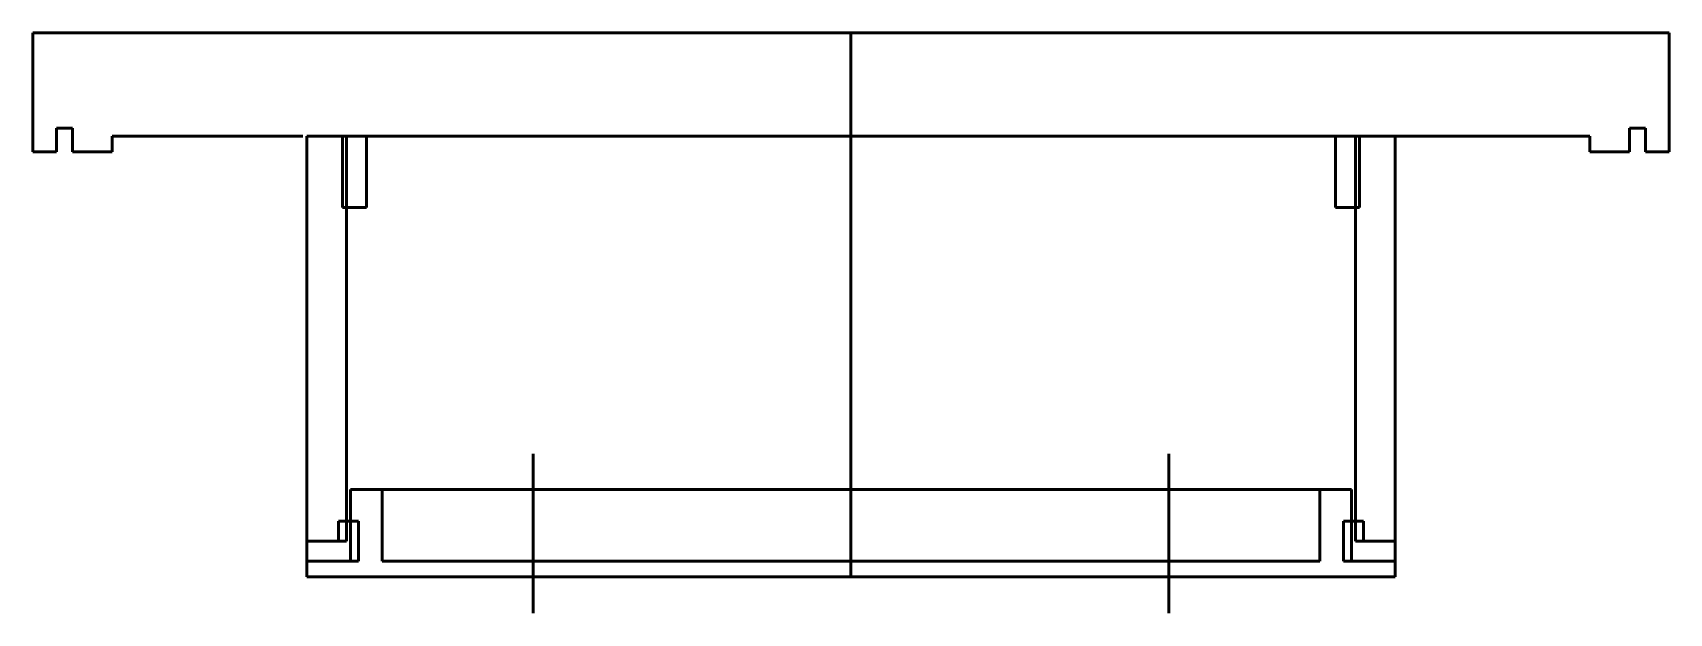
# Model space of a CAD drawing. Header units: millimetres. Extents: x 10739 to 32134, y 609 to 16625.
# Drawn here: x 22815.8 to 23021.8, y 608.6 to 681.7 of the extents above; entities that cross this region are included whole.
import ezdxf

# ---------------------------------------------------------------- set-up
doc = ezdxf.new("R2010")
doc.units = ezdxf.units.MM

msp = doc.modelspace()

# ---------------------------------------------------------------- linework, layer by layer
at = {"lineweight": 50}
for p, q in [((22918.75103, 681.69415), (22815.75103, 681.69415)), ((22815.75103, 681.69415), (22815.75103, 666.69415)), ((22918.75103, 681.69415), (23021.75103, 681.69415)), ((22918.75103, 681.69415), (22918.75103, 668.69415)), ((22918.75103, 681.69415), (22918.75103, 668.69415)), ((23021.75103, 681.69415), (23021.75103, 666.69415)), ((22818.75103, 666.69415), (22818.75103, 669.69415)), ((22818.75103, 669.69415), (22820.75103, 669.69415)), ((22820.75103, 669.69415), (22820.75103, 666.69415)), ((23018.75103, 669.69415), (23016.75103, 669.69415)), ((23016.75103, 669.69415), (23016.75103, 666.69415)), ((23018.75103, 666.69415), (23018.75103, 669.69415)), ((22825.75103, 666.69415), (22825.75103, 668.69415)), ((22825.75103, 668.69415), (22849.75103, 668.69415)), ((22850.25103, 617.69415), (22850.25103, 668.69415)), ((22850.25103, 668.69415), (22918.75103, 668.69415)), ((22854.75103, 668.69415), (22854.75103, 666.69415)), ((22854.75103, 668.69415), (22854.75103, 659.69415)), ((22855.25103, 617.69415), (22855.25103, 668.69415)), ((22857.75103, 668.69415), (22915.75103, 668.69415)), ((22857.75103, 659.69415), (22857.75103, 668.69415)), ((22918.75103, 613.19415), (22918.75103, 668.69415)), ((22918.75103, 613.19415), (22918.75103, 668.69415)), ((22987.25103, 668.69415), (22918.75103, 668.69415)), ((22918.75103, 613.19415), (22918.75103, 668.69415)), ((22918.75103, 613.19415), (22918.75103, 668.69415)), ((22979.75103, 668.69415), (22921.75103, 668.69415)), ((22979.75103, 659.69415), (22979.75103, 668.69415)), ((22982.25103, 617.69415), (22982.25103, 668.69415)), ((22982.25103, 668.69415), (22982.25103, 659.69415)), ((22982.25103, 668.69415), (22982.75103, 668.69415)), ((22987.75103, 668.69415), (22982.75103, 668.69415)), ((22982.75103, 668.69415), (22982.75103, 666.69415)), ((22982.75103, 668.69415), (22982.75103, 659.69415)), ((22987.25103, 617.69415), (22987.25103, 668.69415)), ((23011.75103, 668.69415), (22987.75103, 668.69415)), ((23011.75103, 666.69415), (23011.75103, 668.69415)), ((22815.75103, 666.69415), (22818.75103, 666.69415)), ((22815.75103, 666.69415), (22818.75103, 666.69415)), ((22820.75103, 666.69415), (22825.75103, 666.69415)), ((23016.75103, 666.69415), (23011.75103, 666.69415)), ((23021.75103, 666.69415), (23018.75103, 666.69415)), ((23021.75103, 666.69415), (23018.75103, 666.69415)), ((22854.75103, 659.69415), (22857.75103, 659.69415)), ((22982.75103, 659.69415), (22979.75103, 659.69415)), ((22878.75103, 608.61807), (22878.75103, 628.70352)), ((22958.75103, 608.61807), (22958.75103, 628.70352)), ((22918.75103, 624.19415), (22855.75103, 624.19415)), ((22855.75103, 615.19415), (22855.75103, 624.19415)), ((22855.75103, 624.19415), (22859.75103, 624.19415)), ((22859.25103, 624.19415), (22859.75103, 624.19415)), ((22859.75103, 624.19415), (22859.75103, 615.19415)), ((22918.75103, 624.19415), (22981.75103, 624.19415)), ((22981.75103, 624.19415), (22977.75103, 624.19415)), ((22977.75103, 624.19415), (22977.75103, 615.19415)), ((22978.25103, 624.19415), (22977.75103, 624.19415)), ((22981.75103, 615.19415), (22981.75103, 624.19415)), ((22854.25103, 620.19415), (22855.25103, 620.19415)), ((22854.25103, 620.19415), (22854.25103, 617.69415)), ((22855.25103, 620.19415), (22856.75103, 620.19415)), ((22856.75103, 615.19415), (22856.75103, 620.19415)), ((22980.75103, 615.19415), (22980.75103, 620.19415)), ((22982.25103, 620.19415), (22980.75103, 620.19415)), ((22983.25103, 620.19415), (22982.25103, 620.19415)), ((22983.25103, 620.19415), (22983.25103, 617.69415)), ((22855.25103, 619.40983), (22855.25103, 618.62551)), ((22982.25103, 619.40983), (22982.25103, 618.62551)), ((22850.25103, 617.69415), (22850.25103, 615.19415)), ((22850.25103, 615.19415), (22850.25103, 617.69415)), ((22850.25103, 617.69415), (22854.25103, 617.69415)), ((22855.25103, 617.69415), (22854.25103, 617.69415)), ((22982.25103, 617.69415), (22983.25103, 617.69415)), ((22987.25103, 617.69415), (22983.25103, 617.69415)), ((22987.25103, 617.69415), (22987.25103, 615.19415)), ((22987.25103, 615.19415), (22987.25103, 617.69415)), ((22850.25103, 615.19415), (22850.25103, 613.19415)), ((22850.25103, 613.19415), (22850.25103, 615.19415)), ((22850.25103, 615.19415), (22855.75103, 615.19415)), ((22856.75103, 615.19415), (22850.25103, 615.19415)), ((22855.75103, 615.19415), (22856.75103, 615.19415)), ((22859.75103, 615.19415), (22918.75103, 615.19415)), ((22977.75103, 615.19415), (22918.75103, 615.19415)), ((22980.75103, 615.19415), (22987.25103, 615.19415)), ((22981.75103, 615.19415), (22980.75103, 615.19415)), ((22987.25103, 615.19415), (22981.75103, 615.19415)), ((22987.25103, 615.19415), (22987.25103, 613.19415)), ((22987.25103, 613.19415), (22987.25103, 615.19415)), ((22850.25103, 613.19415), (22918.75103, 613.19415)), ((22987.25103, 613.19415), (22918.75103, 613.19415))]:
    msp.add_line(p, q, dxfattribs=at)

doc.saveas('drawing.dxf')
